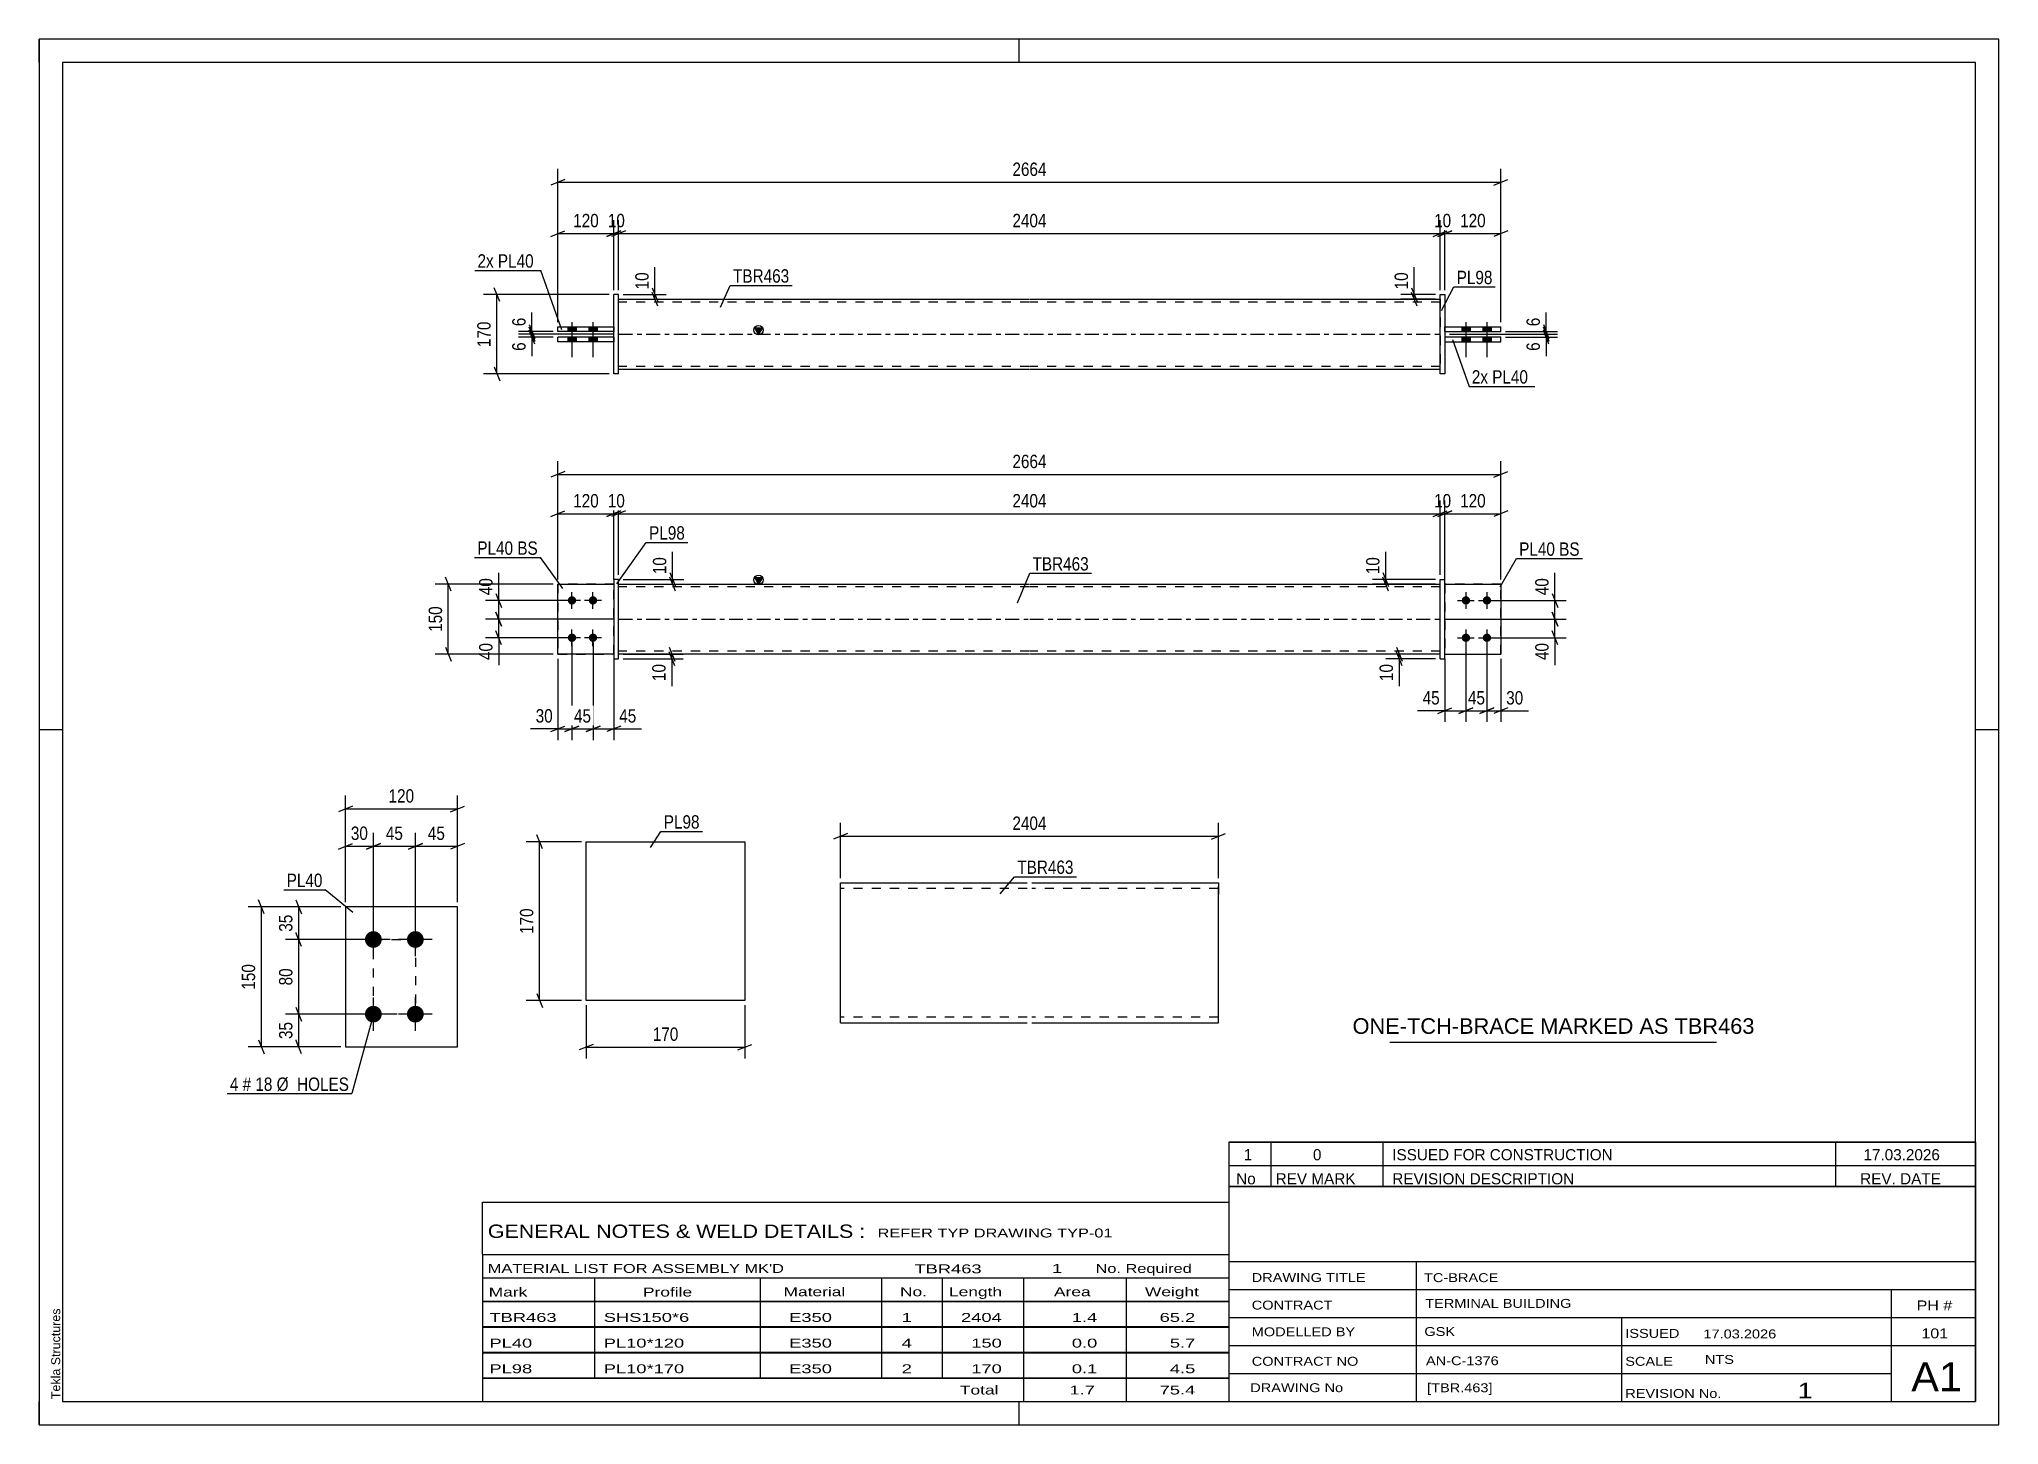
# Paper-space layout 'Layout1' of a CAD drawing. Header units: millimetres. Extents: x 0 to 420, y 0 to 297.
# The model-space entities are those that its viewports show. They can reach past a viewport. Long polylines and large blocks are cut down to what shows.
import ezdxf

# ---------------------------------------------------------------- set-up
doc = ezdxf.new("R2010")
doc.units = ezdxf.units.MM
doc.linetypes.add('DXK_LINE_DOT2', pattern=[3.9198, 1.9599, -1.9599])
doc.linetypes.add('DXK_LINE_DOT3', pattern=[5.9187, 2.979, -0.9799, 0.9799, -0.9799])
doc.layers.add('Viewport layer', color=7, linetype='Continuous', plot=False)
doc.styles.add('Arial', font='ARIAL.TTF', dxfattribs={"height": 0.2})
doc.styles.add('Arial Narrow', font='ARIALN.TTF', dxfattribs={"height": 0.2})

# ---------------------------------------------------------------- blocks, each defined once
blk = doc.blocks.new('Unknown-581590593-1127')
at = {"color": 5, "linetype": 'Continuous'}
for p, q in [((420, 297), (0, 297)), ((0, 297), (0, 0)), ((0, 292), (0, 297)), ((210, 292), (210, 297)), ((420, 0), (420, 297)), ((415, 292), (5, 292)), ((5, 292), (5, 5)), ((415, 5), (415, 292)), ((5, 149), (0, 149)), ((420, 149), (415, 149)), ((0, 0), (0, 5)), ((5, 5), (415, 5)), ((210, 0), (210, 5)), ((0, 0), (420, 0))]:
    blk.add_line(p, q, dxfattribs=at)
at = {"color": 174, "linetype": 'Continuous', "style": 'Arial'}
blk.add_text('Tekla Structures', height=1.9102, rotation=90, dxfattribs=at).set_placement((4.5, 5.5))
blk = doc.blocks.new('Part-581590593-1367 - 1364')
at = {"color": 2, "linetype": 'Continuous'}
for p, q in [((300.29, 164.2), (300.29, 181.2)), ((300.29, 181.2), (301.29, 181.2)), ((301.29, 164.2), (301.29, 181.2)), ((300.29, 164.2), (301.29, 164.2))]:
    blk.add_line(p, q, dxfattribs=at)
blk = doc.blocks.new('Part-581590593-1420 - 1364')
at = {"color": 7, "linetype": 'DXK_LINE_DOT2'}
for p, q in [((123.19, 180.2), (111.19, 180.2)), ((111.19, 180.2), (123.19, 180.2)), ((111.19, 180.2), (111.19, 165.2)), ((123.19, 165.2), (123.19, 180.2)), ((111.19, 165.2), (123.19, 165.2))]:
    blk.add_line(p, q, dxfattribs=at)
blk = doc.blocks.new('Bolt-581590593-1378 - 1364')
at = {"linetype": 'Continuous'}
for points in [[(114.19, 175.8, -1), (114.19, 177.6, -1)], [(118.69, 175.8, -1), (118.69, 177.6, -1)], [(114.19, 167.8, -1), (114.19, 169.6, -1)], [(118.69, 167.8, -1), (118.69, 169.6, -1)]]:
    blk.add_hatch(color=1, dxfattribs=at).paths.add_polyline_path(points)
at = {"color": 1, "linetype": 'Continuous'}
for p, q in [((115.99, 176.7), (112.39, 176.7)), ((114.19, 174.9), (114.19, 178.5)), ((120.49, 176.7), (116.89, 176.7)), ((118.69, 174.9), (118.69, 178.5)), ((115.99, 168.7), (112.39, 168.7)), ((114.19, 166.9), (114.19, 170.5)), ((120.49, 168.7), (116.89, 168.7)), ((118.69, 166.9), (118.69, 170.5))]:
    blk.add_line(p, q, dxfattribs=at)
blk = doc.blocks.new('Bolt-581590593-1379 - 1364')
at = {"linetype": 'Continuous'}
for points in [[(305.79, 177.6, -1), (305.79, 175.8, -1)], [(310.29, 177.6, -1), (310.29, 175.8, -1)], [(305.79, 169.6, -1), (305.79, 167.8, -1)], [(310.29, 169.6, -1), (310.29, 167.8, -1)]]:
    blk.add_hatch(color=1, dxfattribs=at).paths.add_polyline_path(points)
at = {"color": 1, "linetype": 'Continuous'}
for p, q in [((303.99, 176.7), (307.59, 176.7)), ((305.79, 178.5), (305.79, 174.9)), ((308.49, 176.7), (312.09, 176.7)), ((310.29, 178.5), (310.29, 174.9)), ((303.99, 168.7), (307.59, 168.7)), ((305.79, 170.5), (305.79, 166.9)), ((308.49, 168.7), (312.09, 168.7)), ((310.29, 170.5), (310.29, 166.9))]:
    blk.add_line(p, q, dxfattribs=at)
blk = doc.blocks.new('Part-581590593-1405 - 1364')
at = {"color": 2, "linetype": 'Continuous'}
for p, q in [((124.19, 181.2), (123.19, 181.2)), ((123.19, 181.2), (123.19, 164.2)), ((124.19, 164.2), (124.19, 181.2)), ((123.19, 164.2), (124.19, 164.2))]:
    blk.add_line(p, q, dxfattribs=at)
blk = doc.blocks.new('Part-581590593-1425 - 1364')
at = {"color": 2, "linetype": 'Continuous'}
for p, q in [((111.19, 180.2), (123.19, 180.2)), ((111.19, 165.2), (111.19, 180.2)), ((123.19, 165.2), (111.19, 165.2))]:
    blk.add_line(p, q, dxfattribs=at)
at = {"color": 7, "linetype": 'DXK_LINE_DOT2'}
for p, q in [((123.19, 180.2), (111.19, 180.2)), ((123.19, 165.2), (123.19, 180.2))]:
    blk.add_line(p, q, dxfattribs=at)
blk = doc.blocks.new('Part-581590593-1440 - 1364')
at = {"linetype": 'Continuous'}
blk.add_hatch(color=2, dxfattribs=at).paths.add_polyline_path([(154.19, 180.2), (153.39, 181.6), (154.99, 181.6)])
at = {"color": 2, "linetype": 'Continuous'}
for p, q in [((154.19, 180.2), (153.39, 181.6)), ((153.39, 181.6), (154.99, 181.6)), ((154.99, 181.6), (154.19, 180.2)), ((124.19, 180.2), (212.19, 180.2)), ((212.29, 180.2), (300.29, 180.2)), ((212.19, 165.2), (124.19, 165.2)), ((300.29, 165.2), (212.29, 165.2))]:
    blk.add_line(p, q, dxfattribs=at)
at = {"color": 7, "linetype": 'DXK_LINE_DOT2'}
for p, q in [((124.19, 165.2), (124.19, 180.2)), ((212.19, 179.6), (124.19, 179.6)), ((300.29, 179.6), (212.29, 179.6)), ((300.29, 165.2), (300.29, 180.2)), ((212.19, 165.8), (124.19, 165.8)), ((300.29, 165.8), (212.29, 165.8))]:
    blk.add_line(p, q, dxfattribs=at)
at = {"color": 7, "linetype": 'DXK_LINE_DOT3'}
for p, q in [((124.19, 172.7), (212.19, 172.7)), ((212.29, 172.7), (300.29, 172.7))]:
    blk.add_line(p, q, dxfattribs=at)
at = {"color": 2, "linetype": 'Continuous'}
blk.add_circle((154.19, 181.1), 1, dxfattribs=at)
blk = doc.blocks.new('Part-581590593-1445 - 1364')
at = {"color": 2, "linetype": 'Continuous'}
for p, q in [((301.29, 180.2), (313.29, 180.2)), ((313.29, 180.2), (313.29, 165.2)), ((301.29, 165.2), (313.29, 165.2))]:
    blk.add_line(p, q, dxfattribs=at)
at = {"color": 7, "linetype": 'DXK_LINE_DOT2'}
blk.add_line((301.29, 180.2), (301.29, 165.2), dxfattribs=at)
blk = doc.blocks.new('Part-581590593-1450 - 1364')
at = {"color": 7, "linetype": 'DXK_LINE_DOT2'}
for p, q in [((313.29, 180.2), (301.29, 180.2)), ((301.29, 180.2), (301.29, 165.2)), ((313.29, 165.2), (313.29, 180.2)), ((301.29, 165.2), (313.29, 165.2))]:
    blk.add_line(p, q, dxfattribs=at)
blk = doc.blocks.new('Part-581590593-1793 - 1767')
at = {"color": 2, "linetype": 'Continuous'}
for p, q in [((123.19, 233.14), (111.19, 233.14)), ((111.19, 232.14), (111.19, 233.14)), ((123.19, 232.14), (111.19, 232.14))]:
    blk.add_line(p, q, dxfattribs=at)
at = {"color": 7, "linetype": 'DXK_LINE_DOT2'}
blk.add_line((123.19, 233.14), (123.19, 232.14), dxfattribs=at)
blk = doc.blocks.new('Part-581590593-1778 - 1767')
at = {"color": 2, "linetype": 'Continuous'}
for p, q in [((313.29, 233.14), (301.29, 233.14)), ((301.29, 232.14), (313.29, 232.14)), ((313.29, 232.14), (313.29, 233.14))]:
    blk.add_line(p, q, dxfattribs=at)
at = {"color": 7, "linetype": 'DXK_LINE_DOT2'}
blk.add_line((301.29, 233.14), (301.29, 232.14), dxfattribs=at)
blk = doc.blocks.new('Part-581590593-1798 - 1767')
at = {"color": 2, "linetype": 'Continuous'}
for p, q in [((111.19, 235.34), (123.19, 235.34)), ((111.19, 234.34), (111.19, 235.34)), ((123.19, 234.34), (111.19, 234.34))]:
    blk.add_line(p, q, dxfattribs=at)
at = {"color": 7, "linetype": 'DXK_LINE_DOT2'}
blk.add_line((123.19, 235.34), (123.19, 234.34), dxfattribs=at)
blk = doc.blocks.new('Part-581590593-1773 - 1767')
at = {"linetype": 'Continuous'}
blk.add_hatch(color=2, dxfattribs=at).paths.add_polyline_path([(154.19, 233.74), (153.39, 235.14), (154.99, 235.14)])
at = {"color": 2, "linetype": 'Continuous'}
for p, q in [((124.19, 241.24), (212.19, 241.24)), ((212.29, 241.24), (300.29, 241.24)), ((154.19, 233.74), (153.39, 235.14)), ((153.39, 235.14), (154.99, 235.14)), ((154.99, 235.14), (154.19, 233.74)), ((124.19, 226.24), (212.19, 226.24)), ((212.29, 226.24), (300.29, 226.24))]:
    blk.add_line(p, q, dxfattribs=at)
at = {"color": 7, "linetype": 'DXK_LINE_DOT2'}
for p, q in [((124.19, 226.24), (124.19, 241.24)), ((212.19, 240.64), (124.19, 240.64)), ((300.29, 240.64), (212.29, 240.64)), ((300.29, 241.24), (300.29, 226.24)), ((212.19, 226.84), (124.19, 226.84)), ((300.29, 226.84), (212.29, 226.84))]:
    blk.add_line(p, q, dxfattribs=at)
at = {"color": 7, "linetype": 'DXK_LINE_DOT3'}
for p, q in [((124.19, 233.74), (212.19, 233.74)), ((212.29, 233.74), (300.29, 233.74))]:
    blk.add_line(p, q, dxfattribs=at)
at = {"color": 2, "linetype": 'Continuous'}
blk.add_circle((154.19, 234.64), 1, dxfattribs=at)
blk = doc.blocks.new('Part-581590593-1783 - 1767')
at = {"color": 2, "linetype": 'Continuous'}
for p, q in [((301.29, 235.34), (313.29, 235.34)), ((313.29, 234.34), (313.29, 235.34)), ((301.29, 234.34), (313.29, 234.34))]:
    blk.add_line(p, q, dxfattribs=at)
at = {"color": 7, "linetype": 'DXK_LINE_DOT2'}
blk.add_line((301.29, 234.34), (301.29, 235.34), dxfattribs=at)
blk = doc.blocks.new('Part-581590593-1799 - 1767')
at = {"color": 2, "linetype": 'Continuous'}
for p, q in [((124.19, 242.24), (123.19, 242.24)), ((123.19, 225.24), (123.19, 242.24)), ((124.19, 225.24), (124.19, 242.24)), ((124.19, 225.24), (123.19, 225.24))]:
    blk.add_line(p, q, dxfattribs=at)
blk = doc.blocks.new('Part-581590593-1788 - 1767')
at = {"color": 2, "linetype": 'Continuous'}
for p, q in [((300.29, 225.24), (300.29, 242.24)), ((300.29, 242.24), (301.29, 242.24)), ((301.29, 242.24), (301.29, 225.24)), ((301.29, 225.24), (300.29, 225.24))]:
    blk.add_line(p, q, dxfattribs=at)
blk = doc.blocks.new('Bolt-581590593-1800 - 1767')
at = {"linetype": 'Continuous'}
for points in [[(306.69, 235.34), (304.89, 235.34), (304.89, 234.34), (306.69, 234.34)], [(306.69, 235.34), (304.89, 235.34), (304.89, 234.34), (306.69, 234.34)], [(311.19, 235.34), (309.39, 235.34), (309.39, 234.34), (311.19, 234.34)], [(311.19, 235.34), (309.39, 235.34), (309.39, 234.34), (311.19, 234.34)], [(306.69, 233.14), (304.89, 233.14), (304.89, 232.14), (306.69, 232.14)], [(306.69, 233.14), (304.89, 233.14), (304.89, 232.14), (306.69, 232.14)], [(311.19, 233.14), (309.39, 233.14), (309.39, 232.14), (311.19, 232.14)], [(311.19, 233.14), (309.39, 233.14), (309.39, 232.14), (311.19, 232.14)]]:
    blk.add_hatch(color=1, dxfattribs=at).paths.add_polyline_path(points)
at = {"color": 1, "linetype": 'Continuous'}
for p, q in [((304.89, 235.34), (304.89, 234.34)), ((304.89, 235.34), (304.89, 234.34)), ((305.79, 236.34), (305.79, 228.84)), ((305.79, 236.34), (305.79, 228.84)), ((306.69, 235.34), (306.69, 234.34)), ((306.69, 235.34), (306.69, 234.34)), ((309.39, 235.34), (309.39, 234.34)), ((309.39, 235.34), (309.39, 234.34)), ((310.29, 236.34), (310.29, 228.84)), ((310.29, 236.34), (310.29, 228.84)), ((311.19, 235.34), (311.19, 234.34)), ((311.19, 235.34), (311.19, 234.34)), ((304.89, 233.14), (304.89, 232.14)), ((304.89, 233.14), (304.89, 232.14)), ((306.69, 233.14), (306.69, 232.14)), ((306.69, 233.14), (306.69, 232.14)), ((309.39, 233.14), (309.39, 232.14)), ((309.39, 233.14), (309.39, 232.14)), ((311.19, 233.14), (311.19, 232.14)), ((311.19, 233.14), (311.19, 232.14))]:
    blk.add_line(p, q, dxfattribs=at)
blk = doc.blocks.new('Bolt-581590593-1801 - 1767')
at = {"linetype": 'Continuous'}
for points in [[(113.29, 234.34), (115.09, 234.34), (115.09, 235.34), (113.29, 235.34)], [(113.29, 234.34), (115.09, 234.34), (115.09, 235.34), (113.29, 235.34)], [(117.79, 234.34), (119.59, 234.34), (119.59, 235.34), (117.79, 235.34)], [(117.79, 234.34), (119.59, 234.34), (119.59, 235.34), (117.79, 235.34)], [(113.29, 232.14), (115.09, 232.14), (115.09, 233.14), (113.29, 233.14)], [(113.29, 232.14), (115.09, 232.14), (115.09, 233.14), (113.29, 233.14)], [(117.79, 232.14), (119.59, 232.14), (119.59, 233.14), (117.79, 233.14)], [(117.79, 232.14), (119.59, 232.14), (119.59, 233.14), (117.79, 233.14)]]:
    blk.add_hatch(color=1, dxfattribs=at).paths.add_polyline_path(points)
at = {"color": 1, "linetype": 'Continuous'}
for p, q in [((113.29, 235.34), (113.29, 234.34)), ((113.29, 235.34), (113.29, 234.34)), ((114.19, 236.34), (114.19, 228.84)), ((114.19, 236.34), (114.19, 228.84)), ((115.09, 235.34), (115.09, 234.34)), ((115.09, 235.34), (115.09, 234.34)), ((117.79, 235.34), (117.79, 234.34)), ((117.79, 235.34), (117.79, 234.34)), ((118.69, 236.34), (118.69, 228.84)), ((118.69, 236.34), (118.69, 228.84)), ((119.59, 235.34), (119.59, 234.34)), ((119.59, 235.34), (119.59, 234.34)), ((113.29, 233.14), (113.29, 232.14)), ((113.29, 233.14), (113.29, 232.14)), ((115.09, 233.14), (115.09, 232.14)), ((115.09, 233.14), (115.09, 232.14)), ((117.79, 233.14), (117.79, 232.14)), ((117.79, 233.14), (117.79, 232.14)), ((119.59, 233.14), (119.59, 232.14)), ((119.59, 233.14), (119.59, 232.14))]:
    blk.add_line(p, q, dxfattribs=at)
blk = doc.blocks.new('Bolt-581590593-2103 - 2040')
at = {"linetype": 'Continuous'}
for points in [[(71.62, 102.22, -1), (71.62, 105.82, -1)], [(80.62, 102.22, -1), (80.62, 105.82, -1)], [(71.62, 86.22, -1), (71.62, 89.82, -1)], [(80.62, 86.22, -1), (80.62, 89.82, -1)]]:
    blk.add_hatch(color=1, dxfattribs=at).paths.add_polyline_path(points)
at = {"color": 1, "linetype": 'Continuous'}
for p, q in [((71.62, 100.42), (71.62, 107.62)), ((80.62, 100.42), (80.62, 107.62)), ((75.22, 104.02), (68.02, 104.02)), ((84.22, 104.02), (77.02, 104.02)), ((71.62, 84.42), (71.62, 91.62)), ((80.62, 84.42), (80.62, 91.62)), ((75.22, 88.02), (68.02, 88.02)), ((84.22, 88.02), (77.02, 88.02))]:
    blk.add_line(p, q, dxfattribs=at)
blk = doc.blocks.new('Part-581590593-2108 - 2040')
at = {"color": 2, "linetype": 'Continuous'}
for p, q in [((89.62, 111.02), (65.62, 111.02)), ((65.62, 111.02), (65.62, 81.02)), ((89.62, 81.02), (89.62, 111.02)), ((65.62, 81.02), (89.62, 81.02))]:
    blk.add_line(p, q, dxfattribs=at)
blk = doc.blocks.new('Part-581590593-2231 - 2225')
at = {"color": 2, "linetype": 'Continuous'}
for p, q in [((117.25, 90.95), (117.25, 124.95)), ((117.25, 124.95), (151.25, 124.95)), ((151.25, 124.95), (151.25, 90.95)), ((151.25, 90.95), (117.25, 90.95))]:
    blk.add_line(p, q, dxfattribs=at)
blk = doc.blocks.new('Part-581590593-2256 - 2248')
at = {"color": 2, "linetype": 'Continuous'}
for p, q in [((171.75, 86.34), (171.75, 116.16)), ((171.75, 116.16), (211.75, 116.16)), ((212.75, 116.16), (252.75, 116.16)), ((252.75, 116.16), (252.75, 115.98)), ((252.75, 115.98), (252.75, 113.76)), ((252.75, 86.16), (252.75, 113.76)), ((171.75, 86.16), (171.75, 86.34)), ((171.75, 86.16), (211.75, 86.16)), ((212.75, 86.16), (252.75, 86.16))]:
    blk.add_line(p, q, dxfattribs=at)
at = {"color": 7, "linetype": 'DXK_LINE_DOT2'}
for p, q in [((211.75, 114.96), (171.75, 114.96)), ((252.75, 114.96), (212.75, 114.96)), ((252.75, 113.76), (252.75, 115.46)), ((171.75, 87.36), (171.75, 87.45)), ((211.75, 87.36), (171.75, 87.36)), ((252.75, 87.36), (212.75, 87.36)), ((252.75, 87.36), (252.75, 87.45))]:
    blk.add_line(p, q, dxfattribs=at)
blk = doc.blocks.new('Rectangle-581590593-2210 - 2040')
at = {"color": 1, "linetype": 'DXK_LINE_DOT2'}
blk.add_lwpolyline([(71.62, 104.02), (80.62, 104.02), (80.62, 88.02), (71.62, 88.02), (71.62, 104.02)], close=True, dxfattribs=at)
blk = doc.blocks.new('StraightDimension-581590593-1609 - 1364')
at = {"color": 7, "linetype": 'Continuous'}
for p, q in [((123.19, 172.7), (95.65, 172.7)), ((97.9, 174.2), (99.1, 171.2)), ((98.5, 168.7), (98.5, 172.7)), ((113.19, 168.7), (95.65, 168.7)), ((99.1, 167.2), (97.9, 170.2))]:
    blk.add_line(p, q, dxfattribs=at)
at = {"color": 0}
blk.add_wipeout([(97.75, 168.17), (93.55, 168.17), (93.55, 163.32), (97.75, 163.32)], dxfattribs=at)
at = {"color": 7, "linetype": 'Continuous'}
blk.add_line((98.5, 168.7), (98.5, 162.79), dxfattribs=at)
blk.add_line((98.5, 168.7), (98.5, 162.79), dxfattribs=at)
at = {"color": 3, "style": 'Arial Narrow'}
blk.add_text('40', height=2.863, rotation=90.0002, dxfattribs=at).set_placement((97.15, 163.92))
blk = doc.blocks.new('StraightDimension-581590593-1665 - 1364')
at = {"color": 7, "linetype": 'Continuous'}
for p, q in [((305.79, 167.7), (305.79, 150.65)), ((310.3, 167.7), (310.3, 150.65)), ((304.29, 152.45), (307.29, 153.65)), ((305.79, 153.05), (310.3, 153.05)), ((311.8, 153.65), (308.8, 152.45))]:
    blk.add_line(p, q, dxfattribs=at)
at = {"color": 0}
blk.add_wipeout([(310.47, 153.8), (310.47, 158), (305.62, 158), (305.62, 153.8)], dxfattribs=at)
at = {"color": 3, "style": 'Arial Narrow'}
blk.add_text('45', height=2.863, dxfattribs=at).set_placement((306.22, 154.4))
blk = doc.blocks.new('StraightDimension-581590593-1505 - 1364')
at = {"color": 7, "linetype": 'Continuous'}
for p, q in [((300.29, 182.2), (300.29, 198.14)), ((301.29, 181.2), (301.29, 198.14)), ((298.79, 194.69), (301.79, 195.89)), ((302.79, 195.89), (299.79, 194.69)), ((300.29, 195.29), (301.29, 195.29))]:
    blk.add_line(p, q, dxfattribs=at)
at = {"color": 0}
blk.add_wipeout([(303.22, 196.04), (303.22, 200.24), (298.37, 200.24), (298.37, 196.04)], dxfattribs=at)
at = {"color": 3, "style": 'Arial Narrow'}
blk.add_text('10', height=2.863, dxfattribs=at).set_placement((298.97, 196.64))
blk = doc.blocks.new('StraightDimension-581590593-1703 - 1364')
at = {"color": 7, "linetype": 'Continuous'}
for p, q in [((311.3, 176.7), (327.26, 176.7)), ((324.26, 178.2), (325.46, 175.2)), ((324.86, 172.7), (324.86, 176.7)), ((301.29, 172.7), (327.26, 172.7)), ((325.46, 171.2), (324.26, 174.2))]:
    blk.add_line(p, q, dxfattribs=at)
at = {"color": 0}
blk.add_wipeout([(324.11, 182.08), (319.91, 182.08), (319.91, 177.22), (324.11, 177.22)], dxfattribs=at)
at = {"color": 7, "linetype": 'Continuous'}
blk.add_line((324.86, 176.7), (324.86, 182.6), dxfattribs=at)
blk.add_line((324.86, 176.7), (324.86, 182.6), dxfattribs=at)
at = {"color": 3, "style": 'Arial Narrow'}
blk.add_text('40', height=2.863, rotation=90.0002, dxfattribs=at).set_placement((323.51, 177.82))
blk = doc.blocks.new('StraightDimension-581590593-1600 - 1364')
at = {"color": 7, "linetype": 'Continuous'}
for p, q in [((125.19, 181.2), (138.15, 181.2)), ((135.15, 182.7), (136.35, 179.7)), ((136.35, 178.7), (135.15, 181.7)), ((135.75, 180.2), (135.75, 181.2)), ((125.19, 180.2), (138.15, 180.2))]:
    blk.add_line(p, q, dxfattribs=at)
at = {"color": 0}
blk.add_wipeout([(135, 186.58), (130.8, 186.58), (130.8, 181.72), (135, 181.72)], dxfattribs=at)
at = {"color": 7, "linetype": 'Continuous'}
blk.add_line((135.75, 181.2), (135.75, 187.1), dxfattribs=at)
blk.add_line((135.75, 181.2), (135.75, 187.1), dxfattribs=at)
at = {"color": 3, "style": 'Arial Narrow'}
blk.add_text('10', height=2.863, rotation=90.0002, dxfattribs=at).set_placement((134.4, 182.32))
blk = doc.blocks.new('StraightDimension-581590593-1649 - 1364')
at = {"color": 7, "linetype": 'Continuous'}
for p, q in [((301.29, 164.2), (301.29, 150.65)), ((305.79, 167.7), (305.79, 150.65)), ((299.79, 152.45), (302.79, 153.65)), ((301.29, 153.05), (305.79, 153.05)), ((307.29, 153.65), (304.29, 152.45))]:
    blk.add_line(p, q, dxfattribs=at)
at = {"color": 0}
blk.add_wipeout([(300.77, 153.8), (300.77, 158), (295.91, 158), (295.91, 153.8)], dxfattribs=at)
at = {"color": 7, "linetype": 'Continuous'}
blk.add_line((301.29, 153.05), (295.39, 153.05), dxfattribs=at)
blk.add_line((301.29, 153.05), (295.39, 153.05), dxfattribs=at)
at = {"color": 3, "style": 'Arial Narrow'}
blk.add_text('45', height=2.863, dxfattribs=at).set_placement((296.51, 154.4))
blk = doc.blocks.new('StraightDimension-581590593-1560 - 1364')
at = {"color": 7, "linetype": 'Continuous'}
for p, q in [((111.19, 164.2), (111.19, 146.78)), ((114.19, 167.7), (114.19, 146.78)), ((109.69, 148.58), (112.69, 149.78)), ((111.19, 149.18), (114.19, 149.18)), ((115.69, 149.78), (112.69, 148.58))]:
    blk.add_line(p, q, dxfattribs=at)
at = {"color": 0}
blk.add_wipeout([(110.67, 149.93), (110.67, 154.13), (105.81, 154.13), (105.81, 149.93)], dxfattribs=at)
at = {"color": 7, "linetype": 'Continuous'}
blk.add_line((111.19, 149.18), (105.29, 149.18), dxfattribs=at)
blk.add_line((111.19, 149.18), (105.29, 149.18), dxfattribs=at)
at = {"color": 3, "style": 'Arial Narrow'}
blk.add_text('30', height=2.863, dxfattribs=at).set_placement((106.41, 150.53))
blk = doc.blocks.new('StraightDimension-581590593-1577 - 1364')
at = {"color": 7, "linetype": 'Continuous'}
for p, q in [((118.7, 167.7), (118.7, 146.78)), ((123.19, 164.2), (123.19, 146.78)), ((117.2, 148.58), (120.2, 149.78)), ((118.7, 149.18), (123.19, 149.18)), ((124.69, 149.78), (121.69, 148.58))]:
    blk.add_line(p, q, dxfattribs=at)
at = {"color": 0}
blk.add_wipeout([(128.58, 149.93), (128.58, 154.13), (123.72, 154.13), (123.72, 149.93)], dxfattribs=at)
at = {"color": 7, "linetype": 'Continuous'}
blk.add_line((123.19, 149.18), (129.1, 149.18), dxfattribs=at)
blk.add_line((123.19, 149.18), (129.1, 149.18), dxfattribs=at)
at = {"color": 3, "style": 'Arial Narrow'}
blk.add_text('45', height=2.863, dxfattribs=at).set_placement((124.32, 150.53))
blk = doc.blocks.new('StraightDimension-581590593-1496 - 1364')
at = {"color": 7, "linetype": 'Continuous'}
for p, q in [((124.19, 182.2), (124.19, 198.14)), ((300.29, 182.2), (300.29, 198.14)), ((125.69, 195.89), (122.69, 194.69)), ((124.19, 195.29), (300.29, 195.29)), ((298.79, 194.69), (301.79, 195.89))]:
    blk.add_line(p, q, dxfattribs=at)
at = {"color": 0}
blk.add_wipeout([(216.5, 196.04), (216.5, 200.24), (207.99, 200.24), (207.99, 196.04)], dxfattribs=at)
at = {"color": 3, "style": 'Arial Narrow'}
blk.add_text('2404', height=2.863, dxfattribs=at).set_placement((208.59, 196.64))
blk = doc.blocks.new('StraightDimension-581590593-1452 - 1364')
at = {"color": 7, "linetype": 'Continuous'}
for p, q in [((111.19, 181.2), (111.19, 198.14)), ((123.19, 181.2), (123.19, 198.14)), ((109.69, 194.69), (112.69, 195.89)), ((111.19, 195.29), (123.19, 195.29)), ((124.69, 195.89), (121.69, 194.69))]:
    blk.add_line(p, q, dxfattribs=at)
at = {"color": 0}
blk.add_wipeout([(120.54, 196.04), (120.54, 200.24), (113.85, 200.24), (113.85, 196.04)], dxfattribs=at)
at = {"color": 3, "style": 'Arial Narrow'}
blk.add_text('120', height=2.863, dxfattribs=at).set_placement((114.45, 196.64))
blk = doc.blocks.new('StraightDimension-581590593-1730 - 1364')
at = {"color": 7, "linetype": 'Continuous'}
for p, q in [((299.29, 181.2), (285.76, 181.2)), ((288.01, 182.7), (289.21, 179.7)), ((289.21, 178.7), (288.01, 181.7)), ((288.61, 180.2), (288.61, 181.2)), ((299.29, 180.2), (285.76, 180.2))]:
    blk.add_line(p, q, dxfattribs=at)
at = {"color": 0}
blk.add_wipeout([(287.86, 186.58), (283.66, 186.58), (283.66, 181.72), (287.86, 181.72)], dxfattribs=at)
at = {"color": 7, "linetype": 'Continuous'}
blk.add_line((288.61, 181.2), (288.61, 187.1), dxfattribs=at)
blk.add_line((288.61, 181.2), (288.61, 187.1), dxfattribs=at)
at = {"color": 3, "style": 'Arial Narrow'}
blk.add_text('10', height=2.863, rotation=90.0002, dxfattribs=at).set_placement((287.26, 182.32))
blk = doc.blocks.new('StraightDimension-581590593-1479 - 1364')
at = {"color": 7, "linetype": 'Continuous'}
for p, q in [((123.19, 181.2), (123.19, 198.14)), ((124.19, 182.2), (124.19, 198.14)), ((121.69, 194.69), (124.69, 195.89)), ((125.69, 195.89), (122.69, 194.69)), ((123.19, 195.29), (124.19, 195.29))]:
    blk.add_line(p, q, dxfattribs=at)
at = {"color": 0}
blk.add_wipeout([(126.12, 196.04), (126.12, 200.24), (121.27, 200.24), (121.27, 196.04)], dxfattribs=at)
at = {"color": 3, "style": 'Arial Narrow'}
blk.add_text('10', height=2.863, dxfattribs=at).set_placement((121.87, 196.64))
blk = doc.blocks.new('StraightDimension-581590593-1523 - 1364')
at = {"color": 7, "linetype": 'Continuous'}
for p, q in [((301.29, 181.2), (301.29, 198.14)), ((313.29, 181.2), (313.29, 198.14)), ((299.79, 194.69), (302.79, 195.89)), ((301.29, 195.29), (313.29, 195.29)), ((314.79, 195.89), (311.79, 194.69))]:
    blk.add_line(p, q, dxfattribs=at)
at = {"color": 0}
blk.add_wipeout([(310.64, 196.04), (310.64, 200.24), (303.95, 200.24), (303.95, 196.04)], dxfattribs=at)
at = {"color": 3, "style": 'Arial Narrow'}
blk.add_text('120', height=2.863, dxfattribs=at).set_placement((304.55, 196.64))
blk = doc.blocks.new('StraightDimension-581590593-1546 - 1364')
at = {"color": 7, "linetype": 'Continuous'}
for p, q in [((111.19, 181.2), (111.19, 206.56)), ((313.29, 181.2), (313.29, 206.56)), ((112.69, 204.31), (109.69, 203.11)), ((111.19, 203.71), (313.29, 203.71)), ((311.79, 203.11), (314.79, 204.31))]:
    blk.add_line(p, q, dxfattribs=at)
at = {"color": 0}
blk.add_wipeout([(216.5, 204.46), (216.5, 208.66), (207.99, 208.66), (207.99, 204.46)], dxfattribs=at)
at = {"color": 3, "style": 'Arial Narrow'}
blk.add_text('2664', height=2.863, dxfattribs=at).set_placement((208.59, 205.06))
blk = doc.blocks.new('StraightDimension-581590593-1570 - 1364')
at = {"color": 7, "linetype": 'Continuous'}
for p, q in [((114.19, 167.7), (114.19, 146.78)), ((118.7, 167.7), (118.7, 146.78)), ((112.69, 148.58), (115.69, 149.78)), ((114.19, 149.18), (118.7, 149.18)), ((120.2, 149.78), (117.2, 148.58))]:
    blk.add_line(p, q, dxfattribs=at)
at = {"color": 0}
blk.add_wipeout([(118.87, 149.93), (118.87, 154.13), (114.02, 154.13), (114.02, 149.93)], dxfattribs=at)
at = {"color": 3, "style": 'Arial Narrow'}
blk.add_text('45', height=2.863, dxfattribs=at).set_placement((114.62, 150.53))
blk = doc.blocks.new('StraightDimension-581590593-1591 - 1364')
at = {"color": 7, "linetype": 'Continuous'}
for p, q in [((125.19, 165.2), (138, 165.2)), ((125.19, 164.2), (138, 164.2)), ((135, 166.7), (136.2, 163.7)), ((136.2, 162.7), (135, 165.7)), ((135.6, 164.2), (135.6, 165.2))]:
    blk.add_line(p, q, dxfattribs=at)
at = {"color": 0}
blk.add_wipeout([(134.85, 163.67), (130.65, 163.67), (130.65, 158.82), (134.85, 158.82)], dxfattribs=at)
at = {"color": 7, "linetype": 'Continuous'}
blk.add_line((135.6, 164.2), (135.6, 158.29), dxfattribs=at)
blk.add_line((135.6, 164.2), (135.6, 158.29), dxfattribs=at)
at = {"color": 3, "style": 'Arial Narrow'}
blk.add_text('10', height=2.863, rotation=90.0002, dxfattribs=at).set_placement((134.25, 159.42))
blk = doc.blocks.new('StraightDimension-581590593-1626 - 1364')
at = {"color": 7, "linetype": 'Continuous'}
for p, q in [((113.19, 176.7), (95.65, 176.7)), ((97.9, 178.2), (99.1, 175.2)), ((98.5, 172.7), (98.5, 176.7)), ((123.19, 172.7), (95.65, 172.7)), ((99.1, 171.2), (97.9, 174.2))]:
    blk.add_line(p, q, dxfattribs=at)
at = {"color": 0}
blk.add_wipeout([(97.75, 182.08), (93.55, 182.08), (93.55, 177.22), (97.75, 177.22)], dxfattribs=at)
at = {"color": 7, "linetype": 'Continuous'}
blk.add_line((98.5, 176.7), (98.5, 182.6), dxfattribs=at)
blk.add_line((98.5, 176.7), (98.5, 182.6), dxfattribs=at)
at = {"color": 3, "style": 'Arial Narrow'}
blk.add_text('40', height=2.863, rotation=90.0002, dxfattribs=at).set_placement((97.15, 177.82))
blk = doc.blocks.new('StraightDimension-581590593-1640 - 1364')
at = {"color": 7, "linetype": 'Continuous'}
for p, q in [((299.29, 165.2), (288.65, 165.2)), ((299.29, 164.2), (288.65, 164.2)), ((290.9, 166.7), (292.1, 163.7)), ((292.1, 162.7), (290.9, 165.7)), ((291.5, 164.2), (291.5, 165.2))]:
    blk.add_line(p, q, dxfattribs=at)
at = {"color": 0}
blk.add_wipeout([(290.75, 163.67), (286.55, 163.67), (286.55, 158.82), (290.75, 158.82)], dxfattribs=at)
at = {"color": 7, "linetype": 'Continuous'}
blk.add_line((291.5, 164.2), (291.5, 158.29), dxfattribs=at)
blk.add_line((291.5, 164.2), (291.5, 158.29), dxfattribs=at)
at = {"color": 3, "style": 'Arial Narrow'}
blk.add_text('10', height=2.863, rotation=90.0002, dxfattribs=at).set_placement((290.15, 159.42))
blk = doc.blocks.new('StraightDimension-581590593-1675 - 1364')
at = {"color": 7, "linetype": 'Continuous'}
for p, q in [((310.3, 167.7), (310.3, 150.65)), ((313.29, 164.2), (313.29, 150.65)), ((308.8, 152.45), (311.79, 153.65)), ((310.3, 153.05), (313.29, 153.05)), ((314.79, 153.65), (311.79, 152.45))]:
    blk.add_line(p, q, dxfattribs=at)
at = {"color": 0}
blk.add_wipeout([(318.68, 153.8), (318.68, 158), (313.82, 158), (313.82, 153.8)], dxfattribs=at)
at = {"color": 7, "linetype": 'Continuous'}
blk.add_line((313.29, 153.05), (319.2, 153.05), dxfattribs=at)
blk.add_line((313.29, 153.05), (319.2, 153.05), dxfattribs=at)
at = {"color": 3, "style": 'Arial Narrow'}
blk.add_text('30', height=2.863, dxfattribs=at).set_placement((314.42, 154.4))
blk = doc.blocks.new('StraightDimension-581590593-1689 - 1364')
at = {"color": 7, "linetype": 'Continuous'}
for p, q in [((88.29, 178.7), (87.09, 181.7)), ((110.19, 180.2), (84.84, 180.2)), ((87.69, 165.2), (87.69, 180.2)), ((110.19, 165.2), (84.84, 165.2)), ((87.09, 166.7), (88.29, 163.7))]:
    blk.add_line(p, q, dxfattribs=at)
at = {"color": 0}
blk.add_wipeout([(86.94, 176.04), (82.74, 176.04), (82.74, 169.36), (86.94, 169.36)], dxfattribs=at)
at = {"color": 3, "style": 'Arial Narrow'}
blk.add_text('150', height=2.863, rotation=90.0002, dxfattribs=at).set_placement((86.34, 169.96))
blk = doc.blocks.new('StraightDimension-581590593-1716 - 1364')
at = {"color": 7, "linetype": 'Continuous'}
for p, q in [((301.29, 172.7), (327.26, 172.7)), ((324.26, 174.2), (325.46, 171.2)), ((324.86, 168.7), (324.86, 172.7)), ((311.3, 168.7), (327.26, 168.7)), ((325.46, 167.2), (324.26, 170.2))]:
    blk.add_line(p, q, dxfattribs=at)
at = {"color": 0}
blk.add_wipeout([(324.11, 168.17), (319.91, 168.17), (319.91, 163.32), (324.11, 163.32)], dxfattribs=at)
at = {"color": 7, "linetype": 'Continuous'}
blk.add_line((324.86, 168.7), (324.86, 162.79), dxfattribs=at)
blk.add_line((324.86, 168.7), (324.86, 162.79), dxfattribs=at)
at = {"color": 3, "style": 'Arial Narrow'}
blk.add_text('40', height=2.863, rotation=90.0002, dxfattribs=at).set_placement((323.51, 163.92))
blk = doc.blocks.new('StraightDimension-581590593-1890 - 1767')
at = {"color": 7, "linetype": 'Continuous'}
for p, q in [((301.29, 243.24), (301.29, 258.19)), ((313.29, 236.34), (313.29, 258.19)), ((299.79, 254.74), (302.79, 255.94)), ((301.29, 255.34), (313.29, 255.34)), ((314.79, 255.94), (311.79, 254.74))]:
    blk.add_line(p, q, dxfattribs=at)
at = {"color": 0}
blk.add_wipeout([(310.64, 256.09), (310.64, 260.29), (303.95, 260.29), (303.95, 256.09)], dxfattribs=at)
at = {"color": 3, "style": 'Arial Narrow'}
blk.add_text('120', height=2.863, dxfattribs=at).set_placement((304.55, 256.69))
blk = doc.blocks.new('StraightDimension-581590593-1851 - 1767')
at = {"color": 7, "linetype": 'Continuous'}
for p, q in [((105, 235.84), (106.2, 232.84)), ((106.2, 232.24), (105, 235.24)), ((110.19, 234.34), (102.75, 234.34)), ((123.19, 233.74), (102.75, 233.74)), ((105.6, 233.74), (105.6, 234.34))]:
    blk.add_line(p, q, dxfattribs=at)
at = {"color": 0}
blk.add_wipeout([(104.85, 237.9), (100.65, 237.9), (100.65, 234.87), (104.85, 234.87)], dxfattribs=at)
at = {"color": 7, "linetype": 'Continuous'}
blk.add_line((105.6, 234.34), (105.6, 238.42), dxfattribs=at)
blk.add_line((105.6, 234.34), (105.6, 238.42), dxfattribs=at)
at = {"color": 3, "style": 'Arial Narrow'}
blk.add_text('6', height=2.86, rotation=90.0002, dxfattribs=at).set_placement((104.25, 235.47))
blk = doc.blocks.new('StraightDimension-581590593-1930 - 1767')
at = {"color": 7, "linetype": 'Continuous'}
for p, q in [((123.19, 243.24), (123.19, 258.19)), ((124.19, 243.24), (124.19, 258.19)), ((121.69, 254.74), (124.69, 255.94)), ((125.69, 255.94), (122.69, 254.74)), ((123.19, 255.34), (124.19, 255.34))]:
    blk.add_line(p, q, dxfattribs=at)
at = {"color": 0}
blk.add_wipeout([(126.12, 256.09), (126.12, 260.29), (121.27, 260.29), (121.27, 256.09)], dxfattribs=at)
at = {"color": 3, "style": 'Arial Narrow'}
blk.add_text('10', height=2.863, dxfattribs=at).set_placement((121.87, 256.69))
blk = doc.blocks.new('StraightDimension-581590593-1805 - 1767')
at = {"color": 7, "linetype": 'Continuous'}
for p, q in [((294.12, 243.74), (295.32, 240.74)), ((299.29, 242.24), (291.87, 242.24)), ((299.29, 241.24), (291.87, 241.24)), ((295.32, 239.74), (294.12, 242.74)), ((294.72, 241.24), (294.72, 242.24))]:
    blk.add_line(p, q, dxfattribs=at)
at = {"color": 0}
blk.add_wipeout([(293.97, 247.63), (289.77, 247.63), (289.77, 242.77), (293.97, 242.77)], dxfattribs=at)
at = {"color": 7, "linetype": 'Continuous'}
blk.add_line((294.72, 242.24), (294.72, 248.15), dxfattribs=at)
blk.add_line((294.72, 242.24), (294.72, 248.15), dxfattribs=at)
at = {"color": 3, "style": 'Arial Narrow'}
blk.add_text('10', height=2.863, rotation=90.0002, dxfattribs=at).set_placement((293.37, 243.37))
blk = doc.blocks.new('StraightDimension-581590593-1816 - 1767')
at = {"color": 7, "linetype": 'Continuous'}
for p, q in [((322.39, 235.84), (323.59, 232.84)), ((323.59, 232.24), (322.39, 235.24)), ((302.29, 233.74), (325.39, 233.74)), ((314.29, 234.34), (325.39, 234.34)), ((322.99, 233.74), (322.99, 234.34))]:
    blk.add_line(p, q, dxfattribs=at)
at = {"color": 0}
blk.add_wipeout([(322.24, 237.9), (318.04, 237.9), (318.04, 234.87), (322.24, 234.87)], dxfattribs=at)
at = {"color": 7, "linetype": 'Continuous'}
blk.add_line((322.99, 234.34), (322.99, 238.42), dxfattribs=at)
blk.add_line((322.99, 234.34), (322.99, 238.42), dxfattribs=at)
at = {"color": 3, "style": 'Arial Narrow'}
blk.add_text('6', height=2.86, rotation=90.0002, dxfattribs=at).set_placement((321.64, 235.47))
blk = doc.blocks.new('StraightDimension-581590593-1825 - 1767')
at = {"color": 7, "linetype": 'Continuous'}
for p, q in [((322.39, 235.24), (323.59, 232.24)), ((302.29, 233.74), (325.39, 233.74)), ((314.29, 233.14), (325.39, 233.14)), ((323.59, 231.64), (322.39, 234.64)), ((322.99, 233.14), (322.99, 233.74))]:
    blk.add_line(p, q, dxfattribs=at)
at = {"color": 0}
blk.add_wipeout([(322.24, 232.62), (318.04, 232.62), (318.04, 229.59), (322.24, 229.59)], dxfattribs=at)
at = {"color": 7, "linetype": 'Continuous'}
blk.add_line((322.99, 233.14), (322.99, 229.07), dxfattribs=at)
blk.add_line((322.99, 233.14), (322.99, 229.07), dxfattribs=at)
at = {"color": 3, "style": 'Arial Narrow'}
blk.add_text('6', height=2.86, rotation=90.0002, dxfattribs=at).set_placement((321.64, 230.19))
blk = doc.blocks.new('StraightDimension-581590593-1835 - 1767')
at = {"color": 7, "linetype": 'Continuous'}
for p, q in [((105, 235.24), (106.2, 232.24)), ((123.19, 233.74), (102.75, 233.74)), ((110.19, 233.14), (102.75, 233.14)), ((106.2, 231.64), (105, 234.64)), ((105.6, 233.14), (105.6, 233.74))]:
    blk.add_line(p, q, dxfattribs=at)
at = {"color": 0}
blk.add_wipeout([(104.85, 232.62), (100.65, 232.62), (100.65, 229.59), (104.85, 229.59)], dxfattribs=at)
at = {"color": 7, "linetype": 'Continuous'}
blk.add_line((105.6, 233.14), (105.6, 229.07), dxfattribs=at)
blk.add_line((105.6, 233.14), (105.6, 229.07), dxfattribs=at)
at = {"color": 3, "style": 'Arial Narrow'}
blk.add_text('6', height=2.86, rotation=90.0002, dxfattribs=at).set_placement((104.25, 230.19))
blk = doc.blocks.new('StraightDimension-581590593-1868 - 1767')
at = {"color": 7, "linetype": 'Continuous'}
for p, q in [((131.37, 243.74), (132.57, 240.74)), ((125.19, 242.24), (134.37, 242.24)), ((125.19, 241.24), (134.37, 241.24)), ((132.57, 239.74), (131.37, 242.74)), ((131.97, 241.24), (131.97, 242.24))]:
    blk.add_line(p, q, dxfattribs=at)
at = {"color": 0}
blk.add_wipeout([(131.22, 247.63), (127.02, 247.63), (127.02, 242.77), (131.22, 242.77)], dxfattribs=at)
at = {"color": 7, "linetype": 'Continuous'}
blk.add_line((131.97, 242.24), (131.97, 248.15), dxfattribs=at)
blk.add_line((131.97, 242.24), (131.97, 248.15), dxfattribs=at)
at = {"color": 3, "style": 'Arial Narrow'}
blk.add_text('10', height=2.863, rotation=90.0002, dxfattribs=at).set_placement((130.62, 243.37))
blk = doc.blocks.new('StraightDimension-581590593-1879 - 1767')
at = {"color": 7, "linetype": 'Continuous'}
for p, q in [((98.7, 240.74), (97.5, 243.74)), ((122.19, 242.24), (95.25, 242.24)), ((98.1, 225.24), (98.1, 242.24)), ((122.19, 225.24), (95.25, 225.24)), ((97.5, 226.74), (98.7, 223.74))]:
    blk.add_line(p, q, dxfattribs=at)
at = {"color": 0}
blk.add_wipeout([(97.35, 237.09), (93.15, 237.09), (93.15, 230.4), (97.35, 230.4)], dxfattribs=at)
at = {"color": 3, "style": 'Arial Narrow'}
blk.add_text('170', height=2.863, rotation=90.0002, dxfattribs=at).set_placement((96.75, 231))
blk = doc.blocks.new('StraightDimension-581590593-1900 - 1767')
at = {"color": 7, "linetype": 'Continuous'}
for p, q in [((300.29, 243.24), (300.29, 258.19)), ((301.29, 243.24), (301.29, 258.19)), ((298.79, 254.74), (301.79, 255.94)), ((302.79, 255.94), (299.79, 254.74)), ((300.29, 255.34), (301.29, 255.34))]:
    blk.add_line(p, q, dxfattribs=at)
at = {"color": 0}
blk.add_wipeout([(303.22, 256.09), (303.22, 260.29), (298.37, 260.29), (298.37, 256.09)], dxfattribs=at)
at = {"color": 3, "style": 'Arial Narrow'}
blk.add_text('10', height=2.863, dxfattribs=at).set_placement((298.97, 256.69))
blk = doc.blocks.new('StraightDimension-581590593-1910 - 1767')
at = {"color": 7, "linetype": 'Continuous'}
for p, q in [((124.19, 243.24), (124.19, 258.19)), ((300.29, 243.24), (300.29, 258.19)), ((125.69, 255.94), (122.69, 254.74)), ((124.19, 255.34), (300.29, 255.34)), ((298.79, 254.74), (301.79, 255.94))]:
    blk.add_line(p, q, dxfattribs=at)
at = {"color": 0}
blk.add_wipeout([(216.5, 256.09), (216.5, 260.29), (207.99, 260.29), (207.99, 256.09)], dxfattribs=at)
at = {"color": 3, "style": 'Arial Narrow'}
blk.add_text('2404', height=2.863, dxfattribs=at).set_placement((208.59, 256.69))
blk = doc.blocks.new('StraightDimension-581590593-1920 - 1767')
at = {"color": 7, "linetype": 'Continuous'}
for p, q in [((111.19, 236.34), (111.19, 258.19)), ((123.19, 243.24), (123.19, 258.19)), ((109.69, 254.74), (112.69, 255.94)), ((111.19, 255.34), (123.19, 255.34)), ((124.69, 255.94), (121.69, 254.74))]:
    blk.add_line(p, q, dxfattribs=at)
at = {"color": 0}
blk.add_wipeout([(120.54, 256.09), (120.54, 260.29), (113.85, 260.29), (113.85, 256.09)], dxfattribs=at)
at = {"color": 3, "style": 'Arial Narrow'}
blk.add_text('120', height=2.863, dxfattribs=at).set_placement((114.45, 256.69))
blk = doc.blocks.new('StraightDimension-581590593-1941 - 1767')
at = {"color": 7, "linetype": 'Continuous'}
for p, q in [((111.19, 236.34), (111.19, 269.19)), ((313.29, 236.34), (313.29, 269.19)), ((112.69, 266.94), (109.69, 265.74)), ((111.19, 266.34), (313.29, 266.34)), ((311.79, 265.74), (314.79, 266.94))]:
    blk.add_line(p, q, dxfattribs=at)
at = {"color": 0}
blk.add_wipeout([(216.5, 267.09), (216.5, 271.29), (207.99, 271.29), (207.99, 267.09)], dxfattribs=at)
at = {"color": 3, "style": 'Arial Narrow'}
blk.add_text('2664', height=2.863, dxfattribs=at).set_placement((208.59, 267.69))
blk = doc.blocks.new('StraightDimension-581590593-2133 - 2040')
at = {"color": 7, "linetype": 'Continuous'}
for p, q in [((71.62, 105.02), (71.62, 126.87)), ((80.62, 105.02), (80.62, 126.87)), ((70.12, 123.42), (73.12, 124.62)), ((71.62, 124.02), (80.62, 124.02)), ((82.12, 124.62), (79.12, 123.42))]:
    blk.add_line(p, q, dxfattribs=at)
at = {"color": 0}
blk.add_wipeout([(78.55, 124.77), (78.55, 128.97), (73.7, 128.97), (73.7, 124.77)], dxfattribs=at)
at = {"color": 3, "style": 'Arial Narrow'}
blk.add_text('45', height=2.863, dxfattribs=at).set_placement((74.3, 125.37))
blk = doc.blocks.new('StraightDimension-581590593-2165 - 2040')
at = {"color": 7, "linetype": 'Continuous'}
for p, q in [((55.02, 89.52), (56.22, 86.52)), ((70.62, 88.02), (52.77, 88.02)), ((55.62, 81.02), (55.62, 88.02)), ((64.62, 81.02), (52.77, 81.02)), ((56.22, 79.52), (55.02, 82.52))]:
    blk.add_line(p, q, dxfattribs=at)
at = {"color": 0}
blk.add_wipeout([(54.87, 86.94), (50.67, 86.94), (50.67, 82.09), (54.87, 82.09)], dxfattribs=at)
at = {"color": 3, "style": 'Arial Narrow'}
blk.add_text('35', height=2.863, rotation=90.0002, dxfattribs=at).set_placement((54.27, 82.69))
blk = doc.blocks.new('StraightDimension-581590593-2123 - 2040')
at = {"color": 7, "linetype": 'Continuous'}
for p, q in [((65.62, 112.02), (65.62, 126.87)), ((71.62, 105.02), (71.62, 126.87)), ((64.12, 123.42), (67.12, 124.62)), ((65.62, 124.02), (71.62, 124.02)), ((73.12, 124.62), (70.12, 123.42))]:
    blk.add_line(p, q, dxfattribs=at)
at = {"color": 0}
blk.add_wipeout([(71.05, 124.77), (71.05, 128.97), (66.2, 128.97), (66.2, 124.77)], dxfattribs=at)
at = {"color": 3, "style": 'Arial Narrow'}
blk.add_text('30', height=2.863, dxfattribs=at).set_placement((66.8, 125.37))
blk = doc.blocks.new('StraightDimension-581590593-2112 - 2040')
at = {"color": 7, "linetype": 'Continuous'}
for p, q in [((65.62, 112.02), (65.62, 134.87)), ((89.62, 112.02), (89.62, 134.87)), ((67.12, 132.62), (64.12, 131.42)), ((65.62, 132.02), (89.62, 132.02)), ((88.12, 131.42), (91.12, 132.62))]:
    blk.add_line(p, q, dxfattribs=at)
at = {"color": 0}
blk.add_wipeout([(80.97, 132.77), (80.97, 136.97), (74.28, 136.97), (74.28, 132.77)], dxfattribs=at)
at = {"color": 3, "style": 'Arial Narrow'}
blk.add_text('120', height=2.863, dxfattribs=at).set_placement((74.88, 133.37))
blk = doc.blocks.new('StraightDimension-581590593-2143 - 2040')
at = {"color": 7, "linetype": 'Continuous'}
for p, q in [((80.62, 105.02), (80.62, 126.87)), ((89.62, 112.02), (89.62, 126.87)), ((79.12, 123.42), (82.12, 124.62)), ((80.62, 124.02), (89.62, 124.02)), ((91.12, 124.62), (88.12, 123.42))]:
    blk.add_line(p, q, dxfattribs=at)
at = {"color": 0}
blk.add_wipeout([(87.55, 124.77), (87.55, 128.97), (82.7, 128.97), (82.7, 124.77)], dxfattribs=at)
at = {"color": 3, "style": 'Arial Narrow'}
blk.add_text('45', height=2.863, dxfattribs=at).set_placement((83.3, 125.37))
blk = doc.blocks.new('StraightDimension-581590593-2154 - 2040')
at = {"color": 7, "linetype": 'Continuous'}
for p, q in [((64.62, 111.02), (44.77, 111.02)), ((48.22, 109.52), (47.02, 112.52)), ((47.62, 81.02), (47.62, 111.02)), ((64.62, 81.02), (44.77, 81.02)), ((47.02, 82.52), (48.22, 79.52))]:
    blk.add_line(p, q, dxfattribs=at)
at = {"color": 0}
blk.add_wipeout([(46.87, 99.36), (42.67, 99.36), (42.67, 92.67), (46.87, 92.67)], dxfattribs=at)
at = {"color": 3, "style": 'Arial Narrow'}
blk.add_text('150', height=2.863, rotation=90.0002, dxfattribs=at).set_placement((46.27, 93.27))
blk = doc.blocks.new('StraightDimension-581590593-2181 - 2040')
at = {"color": 7, "linetype": 'Continuous'}
for p, q in [((56.22, 102.52), (55.02, 105.52)), ((70.62, 104.02), (52.77, 104.02)), ((55.62, 88.02), (55.62, 104.02)), ((55.02, 89.52), (56.22, 86.52)), ((70.62, 88.02), (52.77, 88.02))]:
    blk.add_line(p, q, dxfattribs=at)
at = {"color": 0}
blk.add_wipeout([(54.87, 98.44), (50.67, 98.44), (50.67, 93.59), (54.87, 93.59)], dxfattribs=at)
at = {"color": 3, "style": 'Arial Narrow'}
blk.add_text('80', height=2.863, rotation=90.0002, dxfattribs=at).set_placement((54.27, 94.19))
blk = doc.blocks.new('StraightDimension-581590593-2194 - 2040')
at = {"color": 7, "linetype": 'Continuous'}
for p, q in [((64.62, 111.02), (52.77, 111.02)), ((55.02, 112.52), (56.22, 109.52)), ((55.62, 104.02), (55.62, 111.02)), ((56.22, 102.52), (55.02, 105.52)), ((70.62, 104.02), (52.77, 104.02))]:
    blk.add_line(p, q, dxfattribs=at)
at = {"color": 0}
blk.add_wipeout([(54.87, 109.94), (50.67, 109.94), (50.67, 105.09), (54.87, 105.09)], dxfattribs=at)
at = {"color": 3, "style": 'Arial Narrow'}
blk.add_text('35', height=2.863, rotation=90.0002, dxfattribs=at).set_placement((54.27, 105.69))
blk = doc.blocks.new('StraightDimension-581590593-2233 - 2225')
at = {"color": 7, "linetype": 'Continuous'}
for p, q in [((107.85, 123.45), (106.65, 126.45)), ((116.25, 124.95), (104.4, 124.95)), ((107.25, 90.95), (107.25, 124.95)), ((106.65, 92.45), (107.85, 89.45)), ((116.25, 90.95), (104.4, 90.95))]:
    blk.add_line(p, q, dxfattribs=at)
at = {"color": 0}
blk.add_wipeout([(106.5, 111.29), (102.3, 111.29), (102.3, 104.61), (106.5, 104.61)], dxfattribs=at)
at = {"color": 3, "style": 'Arial Narrow'}
blk.add_text('170', height=2.863, rotation=90.0002, dxfattribs=at).set_placement((105.9, 105.21))
blk = doc.blocks.new('StraightDimension-581590593-2240 - 2225')
at = {"color": 7, "linetype": 'Continuous'}
for p, q in [((117.25, 89.95), (117.25, 78.55)), ((151.25, 89.95), (151.25, 78.55)), ((118.75, 81.55), (115.75, 80.35)), ((117.25, 80.95), (151.25, 80.95)), ((149.75, 80.35), (152.75, 81.55))]:
    blk.add_line(p, q, dxfattribs=at)
at = {"color": 0}
blk.add_wipeout([(137.59, 81.7), (137.59, 85.9), (130.91, 85.9), (130.91, 81.7)], dxfattribs=at)
at = {"color": 3, "style": 'Arial Narrow'}
blk.add_text('170', height=2.863, dxfattribs=at).set_placement((131.51, 82.3))
blk = doc.blocks.new('StraightDimension-581590593-2261 - 2248')
at = {"color": 7, "linetype": 'Continuous'}
for p, q in [((173.25, 126.76), (170.25, 125.56)), ((171.75, 117.16), (171.75, 129.01)), ((171.75, 126.16), (252.75, 126.16)), ((251.25, 125.56), (254.25, 126.76)), ((252.75, 117.16), (252.75, 129.01))]:
    blk.add_line(p, q, dxfattribs=at)
at = {"color": 0}
blk.add_wipeout([(216.5, 126.91), (216.5, 131.11), (207.99, 131.11), (207.99, 126.91)], dxfattribs=at)
at = {"color": 3, "style": 'Arial Narrow'}
blk.add_text('2404', height=2.863, dxfattribs=at).set_placement((208.59, 127.51))
blk = doc.blocks.new('Unknown-581590593-2846')
at = {"color": 7, "linetype": 'Continuous'}
for p, q in [((95, 47.75), (255, 47.75)), ((95, 36.5), (95, 47.75)), ((255, 47.75), (255, 36.5)), ((95, 36.5), (255, 36.5)), ((95, 36.5), (95, 31.5)), ((255, 36.5), (255, 31.5)), ((95, 31.5), (255, 31.5)), ((95, 31.5), (95, 26.5)), ((119, 31.5), (119, 26.5)), ((154.5, 31.5), (154.5, 26.5)), ((180.5, 31.5), (180.5, 26.5)), ((193.5, 31.5), (193.5, 26.5)), ((211, 31.5), (211, 26.5)), ((233, 31.5), (233, 26.5)), ((255, 31.5), (255, 26.5)), ((95, 26.5), (255, 26.5)), ((95, 26.45), (95, 21.05)), ((95, 26.45), (255, 26.45)), ((119, 26.5), (119, 21)), ((154.5, 26.5), (154.5, 21)), ((180.5, 26.5), (180.5, 21)), ((193.5, 26.5), (193.5, 21)), ((211, 26.5), (211, 21)), ((233, 26.5), (233, 21)), ((255, 26.45), (255, 21.05)), ((95, 21.05), (255, 21.05)), ((119, 21), (119, 15.5)), ((154.5, 21), (154.5, 15.5)), ((180.5, 21), (180.5, 15.5)), ((193.5, 21), (193.5, 15.5)), ((211, 21), (211, 15.5)), ((233, 21), (233, 15.5)), ((95, 20.95), (95, 15.55)), ((95, 20.95), (255, 20.95)), ((255, 20.95), (255, 15.55)), ((95, 15.55), (255, 15.55)), ((95, 15.45), (95, 10.05)), ((95, 15.45), (255, 15.45)), ((119, 15.5), (119, 10)), ((154.5, 15.5), (154.5, 10)), ((180.5, 15.5), (180.5, 10)), ((193.5, 15.5), (193.5, 10)), ((211, 15.5), (211, 10)), ((233, 15.5), (233, 10)), ((255, 15.45), (255, 10.05)), ((95, 10.05), (255, 10.05)), ((95, 10), (255, 10)), ((95, 10), (95, 5)), ((211, 10), (211, 5)), ((233, 10), (233, 5)), ((255, 10), (255, 5)), ((95, 5), (255, 5))]:
    blk.add_line(p, q, dxfattribs=at)
at = {"color": 7, "style": 'Arial Narrow'}
for s, height, width, p in [('GENERAL NOTES & WELD DETAILS :', 2.8633, 1.4, (96.15, 40.06)), ('REFER TYP DRAWING TYP-01', 1.9089, 1.6, (179.7, 40.16)), ("MATERIAL LIST FOR ASSEMBLY MK'D", 1.9089, 1.6, (96.15, 32.56)), ('TBR463', 1.909, 1.794707, (187.59, 32.47)), ('1', 1.91, 1.794707, (217.08, 32.56)), ('No. Required', 1.9089, 1.6, (226.41, 32.56)), ('Mark', 1.909, 1.7, (96.34, 27.5)), ('Profile', 1.909, 1.7, (129.41, 27.5)), ('Material', 1.909, 1.7, (159.54, 27.56)), ('No.', 1.909, 1.7, (184.5, 27.56)), ('Length', 1.909, 1.7, (195, 27.56)), ('Area', 1.909, 1.7, (217.5, 27.56)), ('Weight', 1.909, 1.7, (237, 27.56))]:
    blk.add_text(s, height=height, dxfattribs=dict(at, width=width)).set_placement(p)
at = {"color": 7, "linetype": 'Continuous', "style": 'Arial Narrow'}
for s, height, width, p in [('TBR463', 1.909, 1.794707, (96.5, 22.06)), ('SHS150*6', 1.909, 1.794707, (121, 22.06)), ('E350', 1.909, 1.794707, (160.74, 22.06)), ('1', 1.91, 1.794707, (184.86, 22.06)), ('2404', 1.909, 1.794707, (197.58, 22.06)), ('1.4', 1.909, 1.794707, (221.32, 22.06)), ('65.2', 1.909, 1.794707, (240.14, 22.06)), ('PL40', 1.909, 1.794707, (96.5, 16.56)), ('PL10*120', 1.909, 1.794707, (121, 16.56)), ('E350', 1.909, 1.794707, (160.74, 16.56)), ('4', 1.91, 1.794707, (184.86, 16.56)), ('150', 1.909, 1.794707, (199.77, 16.56)), ('0.0', 1.909, 1.794707, (221.32, 16.56)), ('5.7', 1.909, 1.794707, (242.33, 16.56)), ('PL98', 1.909, 1.794707, (96.5, 11.06)), ('PL10*170', 1.909, 1.794707, (121, 11.06)), ('E350', 1.909, 1.794707, (160.74, 11.06)), ('2', 1.91, 1.794707, (184.86, 11.06)), ('170', 1.909, 1.794707, (199.77, 11.06)), ('0.1', 1.909, 1.794707, (221.32, 11.06)), ('4.5', 1.909, 1.794707, (242.33, 11.06)), ('Total', 1.909, 1.7, (197.33, 6.5)), ('1.7', 1.909, 1.794707, (220.83, 6.5)), ('75.4', 1.909, 1.794707, (240.14, 6.5))]:
    blk.add_text(s, height=height, dxfattribs=dict(at, width=width)).set_placement(p)
blk = doc.blocks.new('Unknown-581590593-2844')
at = {"color": 7, "linetype": 'Continuous'}
for p, q in [((255, 51.05), (255, 5)), ((255, 51.05), (415, 51.05)), ((415, 51), (415, 5)), ((255, 35), (415, 35)), ((295.14, 35), (295.14, 5)), ((255, 29), (415, 29)), ((397, 5.05), (397, 29.05)), ((255, 23), (415, 23)), ((339.14, 23), (339.14, 5)), ((255, 17), (415, 17)), ((255, 11), (397, 11)), ((255, 5), (415, 5))]:
    blk.add_line(p, q, dxfattribs=at)
at = {"color": 7, "style": 'Arial Narrow'}
for s, height, width, p in [('DRAWING TITLE', 1.9089, 1.425378, (259.88, 30.61)), ('TC-BRACE', 1.909, 1.425378, (296.81, 30.59)), ('CONTRACT', 1.909, 1.425378, (259.88, 24.71)), ('TERMINAL BUILDING', 1.9089, 1.425378, (297.06, 25.07)), ('MODELLED BY', 1.9089, 1.425378, (259.88, 18.98)), ('GSK', 1.909, 1.425378, (296.88, 19.04)), ('ISSUED', 1.909, 1.425378, (339.94, 18.64)), ('17.03.2026', 1.909, 1.425378, (356.69, 18.52)), ('CONTRACT NO', 1.9089, 1.425378, (259.88, 12.66)), ('AN-C-1376', 1.909, 1.425378, (297.23, 12.78)), ('SCALE', 1.909, 1.425378, (339.94, 12.65)), ('A1', 6.204, 1.25, (401.24, 7.2)), ('DRAWING No', 1.909, 1.425378, (259.56, 7)), ('[TBR.463]', 1.909, 1.425378, (297.46, 6.99)), ('1', 3.34, 1.5, (376.91, 5.68)), ('REVISION No.', 1.9089, 1.425378, (339.94, 5.77))]:
    blk.add_text(s, height=height, dxfattribs=dict(at, width=width)).set_placement(p)
at = {"color": 7, "linetype": 'Continuous', "style": 'Arial Narrow'}
for s, height, width, p in [('PH #', 2.1, 1.42538, (402.4, 24.55)), ('101', 2.1, 1.42538, (403.41, 18.55)), ('NTS', 1.909, 1.425378, (357, 13.05))]:
    blk.add_text(s, height=height, dxfattribs=dict(at, width=width)).set_placement(p)
blk = doc.blocks.new('Unknown-581590593-2845')
at = {"color": 7, "linetype": 'Continuous'}
for p, q in [((255, 60.55), (415, 60.55)), ((415, 60.55), (255, 60.55)), ((255, 60.55), (255, 55.55)), ((264, 60.55), (264, 55.55)), ((288, 60.55), (288, 55.55)), ((385, 60.55), (385, 55.55)), ((415, 60.55), (415, 55.55)), ((255, 55.55), (415, 55.55)), ((255, 55.55), (255, 51.05)), ((255, 55.55), (415, 55.55)), ((264, 55.55), (264, 51.05)), ((288, 55.55), (288, 51.05)), ((385, 55.55), (385, 51.05)), ((415, 55.55), (415, 51.05)), ((415, 51.05), (255, 51.05))]:
    blk.add_line(p, q, dxfattribs=at)
at = {"color": 7, "linetype": 'Continuous', "style": 'Arial Narrow'}
for s, height, width, p in [('1', 2.39, 1.196471, (258.16, 56.7)), ('0', 2.39, 1.196471, (273, 56.7)), ('ISSUED FOR CONSTRUCTION', 2.3861, 1.196471, (290, 56.7)), ('17.03.2026', 2.386, 1.196471, (391, 56.7)), ('No', 2.386, 1.2, (256.54, 51.55)), ('REV MARK', 2.386, 1.2, (265, 51.55)), ('REVISION DESCRIPTION', 2.3861, 1.2, (290, 51.55)), ('REV. DATE', 2.386, 1.2, (390.28, 51.55))]:
    blk.add_text(s, height=height, dxfattribs=dict(at, width=width)).set_placement(p)
blk = doc.blocks.new('Unknown-581590593-2847')
at = {"color": 7, "linetype": 'Continuous'}
blk.add_line((289.5, 82.05), (359.5, 82.05), dxfattribs=at)
at = {"color": 7, "style": 'Arial'}
blk.add_text('ONE-TCH-BRACE MARKED AS TBR463', height=3.3428, dxfattribs=at).set_placement((281.49, 83.8))
blk = doc.blocks.new('Mark-581590593-1400 - 1364')
at = {"color": 0}
blk.add_wipeout([(138.4, 189.74), (138.4, 192.74), (130.72, 192.74), (130.72, 189.74)], dxfattribs=at)
blk.add_wipeout([(138.4, 189.74), (138.4, 192.74), (130.72, 192.74), (130.72, 189.74)], dxfattribs=at)
at = {"color": 30, "linetype": 'Continuous'}
for p, q in [((123.84, 180.28), (130.12, 189.14)), ((130.12, 189.14), (139, 189.14))]:
    blk.add_line(p, q, dxfattribs=at)
at = {"color": 3, "style": 'Arial Narrow'}
blk.add_text('PL98', height=2.863, dxfattribs=at).set_placement((130.72, 189.74))
blk = doc.blocks.new('Mark-581590593-1436 - 1364')
at = {"color": 0}
blk.add_wipeout([(224.95, 183.11), (224.95, 186.11), (212.9, 186.11), (212.9, 183.11)], dxfattribs=at)
blk.add_wipeout([(224.95, 183.11), (224.95, 186.11), (212.9, 186.11), (212.9, 183.11)], dxfattribs=at)
at = {"color": 30, "linetype": 'Continuous'}
for p, q in [((209.7, 176.17), (212.3, 182.51)), ((212.3, 182.51), (225.55, 182.51))]:
    blk.add_line(p, q, dxfattribs=at)
at = {"color": 3, "style": 'Arial Narrow'}
blk.add_text('TBR463', height=2.863, dxfattribs=at).set_placement((212.9, 183.11))
blk = doc.blocks.new('MarkSet-581590593-1752 - 1364')
at = {"color": 0}
blk.add_wipeout([(324.87, 186.28), (324.87, 189.28), (317.2, 189.28), (317.2, 186.28)], dxfattribs=at)
blk.add_wipeout([(324.87, 186.28), (324.87, 189.28), (317.2, 189.28), (317.2, 186.28)], dxfattribs=at)
at = {"color": 30, "linetype": 'Continuous'}
blk.add_line((313.1, 179.62), (316.6, 185.68), dxfattribs=at)
at = {"color": 0}
blk.add_wipeout([(330.16, 186.28), (330.16, 189.28), (325.77, 189.28), (325.77, 186.28)], dxfattribs=at)
blk.add_wipeout([(330.16, 186.28), (330.16, 189.28), (325.77, 189.28), (325.77, 186.28)], dxfattribs=at)
at = {"color": 30, "linetype": 'Continuous'}
blk.add_line((316.6, 185.68), (330.76, 185.68), dxfattribs=at)
at = {"color": 3, "style": 'Arial Narrow'}
for s, p in [('PL40', (317.2, 186.28)), ('BS', (325.77, 186.28))]:
    blk.add_text(s, height=2.863, dxfattribs=at).set_placement(p)
blk = doc.blocks.new('MarkSet-581590593-1758 - 1364')
at = {"color": 0}
blk.add_wipeout([(101.57, 186.49), (101.57, 189.49), (93.9, 189.49), (93.9, 186.49)], dxfattribs=at)
blk.add_wipeout([(101.57, 186.49), (101.57, 189.49), (93.9, 189.49), (93.9, 186.49)], dxfattribs=at)
blk.add_wipeout([(106.86, 186.49), (106.86, 189.49), (102.47, 189.49), (102.47, 186.49)], dxfattribs=at)
blk.add_wipeout([(106.86, 186.49), (106.86, 189.49), (102.47, 189.49), (102.47, 186.49)], dxfattribs=at)
at = {"color": 30, "linetype": 'Continuous'}
for p in [(93.3, 185.89), (112.23, 179.26)]:
    blk.add_line(p, (107.46, 185.89), dxfattribs=at)
at = {"color": 3, "style": 'Arial Narrow'}
for s, p in [('PL40', (93.9, 186.49)), ('BS', (102.47, 186.49))]:
    blk.add_text(s, height=2.863, dxfattribs=at).set_placement(p)
blk = doc.blocks.new('Mark-581590593-1769 - 1767')
at = {"color": 0}
blk.add_wipeout([(160.77, 244.82), (160.77, 247.82), (148.71, 247.82), (148.71, 244.82)], dxfattribs=at)
blk.add_wipeout([(160.77, 244.82), (160.77, 247.82), (148.71, 247.82), (148.71, 244.82)], dxfattribs=at)
at = {"color": 30, "linetype": 'Continuous'}
for p, q in [((146.01, 239.55), (148.11, 244.22)), ((148.11, 244.22), (161.37, 244.22))]:
    blk.add_line(p, q, dxfattribs=at)
at = {"color": 3, "style": 'Arial Narrow'}
blk.add_text('TBR463', height=2.863, dxfattribs=at).set_placement((148.71, 244.82))
blk = doc.blocks.new('Mark-581590593-1784 - 1767')
at = {"color": 0}
blk.add_wipeout([(311.49, 244.5), (311.49, 247.5), (303.81, 247.5), (303.81, 244.5)], dxfattribs=at)
blk.add_wipeout([(311.49, 244.5), (311.49, 247.5), (303.81, 247.5), (303.81, 244.5)], dxfattribs=at)
at = {"color": 30, "linetype": 'Continuous'}
for p, q in [((300.52, 238.82), (303.21, 243.9)), ((303.21, 243.9), (312.09, 243.9))]:
    blk.add_line(p, q, dxfattribs=at)
at = {"color": 3, "style": 'Arial Narrow'}
blk.add_text('PL98', height=2.863, dxfattribs=at).set_placement((303.81, 244.5))
blk = doc.blocks.new('MarkSet-581590593-1979 - 1767')
at = {"color": 0}
blk.add_wipeout([(97.41, 248.03), (97.41, 251.03), (93.94, 251.03), (93.94, 248.03)], dxfattribs=at)
blk.add_wipeout([(97.41, 248.03), (97.41, 251.03), (93.94, 251.03), (93.94, 248.03)], dxfattribs=at)
blk.add_wipeout([(105.99, 248.03), (105.99, 251.03), (98.31, 251.03), (98.31, 248.03)], dxfattribs=at)
blk.add_wipeout([(105.99, 248.03), (105.99, 251.03), (98.31, 251.03), (98.31, 248.03)], dxfattribs=at)
at = {"color": 30, "linetype": 'Continuous'}
for p in [(93.34, 247.43), (112.04, 234.73)]:
    blk.add_line(p, (107.49, 247.43), dxfattribs=at)
at = {"color": 3, "style": 'Arial Narrow'}
for s, p in [('2x', (93.94, 248.03)), ('PL40', (98.31, 248.03))]:
    blk.add_text(s, height=2.863, dxfattribs=at).set_placement(p)
blk = doc.blocks.new('MarkSet-581590593-1973 - 1767')
at = {"color": 0}
blk.add_wipeout([(310.52, 223.18), (310.52, 226.18), (307.05, 226.18), (307.05, 223.18)], dxfattribs=at)
blk.add_wipeout([(310.52, 223.18), (310.52, 226.18), (307.05, 226.18), (307.05, 223.18)], dxfattribs=at)
at = {"color": 30, "linetype": 'Continuous'}
blk.add_line((302.91, 232.6), (306.45, 222.58), dxfattribs=at)
at = {"color": 0}
blk.add_wipeout([(319.09, 223.18), (319.09, 226.18), (311.42, 226.18), (311.42, 223.18)], dxfattribs=at)
blk.add_wipeout([(319.09, 223.18), (319.09, 226.18), (311.42, 226.18), (311.42, 223.18)], dxfattribs=at)
at = {"color": 30, "linetype": 'Continuous'}
blk.add_line((306.45, 222.58), (320.59, 222.58), dxfattribs=at)
at = {"color": 3, "style": 'Arial Narrow'}
for s, p in [('2x', (307.05, 223.18)), ('PL40', (311.42, 223.18))]:
    blk.add_text(s, height=2.863, dxfattribs=at).set_placement(p)
blk = doc.blocks.new('Mark-581590593-2099 - 2040')
at = {"color": 0}
blk.add_wipeout([(42.7, 71.58), (42.7, 74.58), (40.87, 74.58), (40.87, 71.58)], dxfattribs=at)
blk.add_wipeout([(42.7, 71.58), (42.7, 74.58), (40.87, 74.58), (40.87, 71.58)], dxfattribs=at)
blk.add_wipeout([(45.43, 71.58), (45.43, 74.58), (43.6, 74.58), (43.6, 71.58)], dxfattribs=at)
blk.add_wipeout([(45.43, 71.58), (45.43, 74.58), (43.6, 74.58), (43.6, 71.58)], dxfattribs=at)
at = {"color": 3, "style": 'Arial Narrow'}
blk.add_text('4', height=2.86, dxfattribs=at).set_placement((40.87, 71.58))
at = {"color": 0}
blk.add_wipeout([(49.99, 71.58), (49.99, 74.58), (46.33, 74.58), (46.33, 71.58)], dxfattribs=at)
blk.add_wipeout([(49.99, 71.58), (49.99, 74.58), (46.33, 74.58), (46.33, 71.58)], dxfattribs=at)
at = {"color": 3, "style": 'Arial Narrow'}
blk.add_text('#', height=2.86, dxfattribs=at).set_placement((43.6, 71.58))
at = {"color": 0}
blk.add_wipeout([(66.41, 71.58), (66.41, 74.58), (50.89, 74.58), (50.89, 71.58)], dxfattribs=at)
blk.add_wipeout([(66.41, 71.58), (66.41, 74.58), (50.89, 74.58), (50.89, 71.58)], dxfattribs=at)
at = {"color": 7, "linetype": 'Continuous'}
for p in [(71.62, 88.02), (40.27, 70.98)]:
    blk.add_line(p, (67.01, 70.98), dxfattribs=at)
at = {"color": 3, "style": 'Arial Narrow'}
for s, p in [('18', (46.33, 71.58)), ('Ø  HOLES', (50.89, 71.58))]:
    blk.add_text(s, height=2.863, dxfattribs=at).set_placement(p)
blk = doc.blocks.new('Mark-581590593-2104 - 2040')
at = {"color": 0}
blk.add_wipeout([(60.72, 115.28), (60.72, 118.28), (53.04, 118.28), (53.04, 115.28)], dxfattribs=at)
blk.add_wipeout([(60.72, 115.28), (60.72, 118.28), (53.04, 118.28), (53.04, 115.28)], dxfattribs=at)
at = {"color": 30, "linetype": 'Continuous'}
for p in [(52.44, 114.68), (67.21, 109.82)]:
    blk.add_line(p, (61.32, 114.68), dxfattribs=at)
at = {"color": 3, "style": 'Arial Narrow'}
blk.add_text('PL40', height=2.863, dxfattribs=at).set_placement((53.04, 115.28))
blk = doc.blocks.new('Mark-581590593-2227 - 2225')
at = {"color": 0}
blk.add_wipeout([(141.55, 127.79), (141.55, 130.79), (133.87, 130.79), (133.87, 127.79)], dxfattribs=at)
blk.add_wipeout([(141.55, 127.79), (141.55, 130.79), (133.87, 130.79), (133.87, 127.79)], dxfattribs=at)
at = {"color": 30, "linetype": 'Continuous'}
for p, q in [((131.04, 123.75), (133.27, 127.19)), ((133.27, 127.19), (142.15, 127.19))]:
    blk.add_line(p, q, dxfattribs=at)
at = {"color": 3, "style": 'Arial Narrow'}
blk.add_text('PL98', height=2.863, dxfattribs=at).set_placement((133.87, 127.79))
blk = doc.blocks.new('Mark-581590593-2252 - 2248')
at = {"color": 0}
blk.add_wipeout([(221.7, 118.09), (221.7, 121.09), (209.64, 121.09), (209.64, 118.09)], dxfattribs=at)
blk.add_wipeout([(221.7, 118.09), (221.7, 121.09), (209.64, 121.09), (209.64, 118.09)], dxfattribs=at)
at = {"color": 30, "linetype": 'Continuous'}
for p, q in [((205.97, 113.79), (209.04, 117.49)), ((209.04, 117.49), (222.3, 117.49))]:
    blk.add_line(p, q, dxfattribs=at)
at = {"color": 3, "style": 'Arial Narrow'}
blk.add_text('TBR463', height=2.863, dxfattribs=at).set_placement((209.64, 118.09))

msp = doc.modelspace()

# ---------------------------------------------------------------- block references
for name in ['Unknown-581590593-1127', 'Part-581590593-1799 - 1767', 'Part-581590593-1773 - 1767', 'Part-581590593-1788 - 1767', 'Part-581590593-1798 - 1767', 'Bolt-581590593-1801 - 1767', 'Part-581590593-1783 - 1767', 'Bolt-581590593-1800 - 1767', 'Part-581590593-1793 - 1767', 'Part-581590593-1778 - 1767', 'Part-581590593-1405 - 1364', 'Part-581590593-1440 - 1364', 'Part-581590593-1367 - 1364', 'Part-581590593-1420 - 1364', 'Part-581590593-1425 - 1364', 'Bolt-581590593-1378 - 1364', 'Part-581590593-1445 - 1364', 'Part-581590593-1450 - 1364', 'Bolt-581590593-1379 - 1364', 'Part-581590593-2231 - 2225', 'Part-581590593-2256 - 2248', 'Part-581590593-2108 - 2040', 'Bolt-581590593-2103 - 2040', 'Rectangle-581590593-2210 - 2040', 'Unknown-581590593-2847', 'Unknown-581590593-2845', 'Unknown-581590593-2844', 'Unknown-581590593-2846']:
    msp.add_blockref(name, (0, 0))

# ---------------------------------------------------------------- next in the draw order: block references
for name in ['StraightDimension-581590593-1930 - 1767', 'StraightDimension-581590593-1890 - 1767', 'StraightDimension-581590593-1851 - 1767', 'StraightDimension-581590593-1505 - 1364', 'StraightDimension-581590593-1600 - 1364', 'StraightDimension-581590593-1609 - 1364', 'StraightDimension-581590593-1665 - 1364', 'Mark-581590593-2227 - 2225', 'StraightDimension-581590593-2261 - 2248', 'StraightDimension-581590593-2133 - 2040', 'StraightDimension-581590593-2233 - 2225', 'StraightDimension-581590593-2165 - 2040']:
    msp.add_blockref(name, (0, 0))

# ---------------------------------------------------------------- next in the draw order: block references
for name in ['StraightDimension-581590593-1868 - 1767', 'StraightDimension-581590593-1805 - 1767', 'StraightDimension-581590593-1835 - 1767', 'StraightDimension-581590593-1816 - 1767', 'StraightDimension-581590593-1703 - 1364', 'StraightDimension-581590593-1560 - 1364', 'StraightDimension-581590593-1649 - 1364', 'StraightDimension-581590593-2123 - 2040', 'Mark-581590593-2252 - 2248', 'StraightDimension-581590593-2240 - 2225']:
    msp.add_blockref(name, (0, 0))

# ---------------------------------------------------------------- next in the draw order: block references
for name in ['StraightDimension-581590593-1900 - 1767', 'StraightDimension-581590593-1879 - 1767', 'StraightDimension-581590593-1825 - 1767', 'StraightDimension-581590593-1496 - 1364', 'StraightDimension-581590593-1577 - 1364', 'StraightDimension-581590593-1640 - 1364', 'StraightDimension-581590593-1675 - 1364', 'StraightDimension-581590593-2112 - 2040']:
    msp.add_blockref(name, (0, 0))

# ---------------------------------------------------------------- next in the draw order: block references
for name in ['StraightDimension-581590593-1910 - 1767', 'MarkSet-581590593-1973 - 1767', 'StraightDimension-581590593-1452 - 1364', 'StraightDimension-581590593-1730 - 1364', 'StraightDimension-581590593-1716 - 1364', 'StraightDimension-581590593-1570 - 1364', 'StraightDimension-581590593-1591 - 1364', 'StraightDimension-581590593-2143 - 2040', 'StraightDimension-581590593-2154 - 2040']:
    msp.add_blockref(name, (0, 0))

# ---------------------------------------------------------------- next in the draw order: block references
for name in ['StraightDimension-581590593-1920 - 1767', 'StraightDimension-581590593-1479 - 1364', 'StraightDimension-581590593-1523 - 1364', 'StraightDimension-581590593-2181 - 2040']:
    msp.add_blockref(name, (0, 0))

# ---------------------------------------------------------------- next in the draw order: block references
for name in ['StraightDimension-581590593-1941 - 1767', 'StraightDimension-581590593-1546 - 1364', 'StraightDimension-581590593-2194 - 2040', 'Mark-581590593-2099 - 2040']:
    msp.add_blockref(name, (0, 0))

# ---------------------------------------------------------------- next in the draw order: block references
for name in ['MarkSet-581590593-1979 - 1767', 'Mark-581590593-1769 - 1767', 'Mark-581590593-1784 - 1767', 'MarkSet-581590593-1752 - 1364', 'Mark-581590593-1436 - 1364', 'StraightDimension-581590593-1626 - 1364', 'Mark-581590593-2104 - 2040']:
    msp.add_blockref(name, (0, 0))

# ---------------------------------------------------------------- next in the draw order: block references
for name in ['Mark-581590593-1400 - 1364', 'StraightDimension-581590593-1689 - 1364']:
    msp.add_blockref(name, (0, 0))

# ---------------------------------------------------------------- next in the draw order: block references
msp.add_blockref('MarkSet-581590593-1758 - 1364', (0, 0))

psp = doc.layouts.get("Layout1")

# ---------------------------------------------------------------- viewports
at = {"layer": 'Viewport layer', "view_target_point": (210, 148.5)}
psp.add_viewport(center=(210, 148.5), size=(420, 297), view_center_point=(0, 0), view_height=297, dxfattribs=at)

doc.saveas('drawing.dxf')
